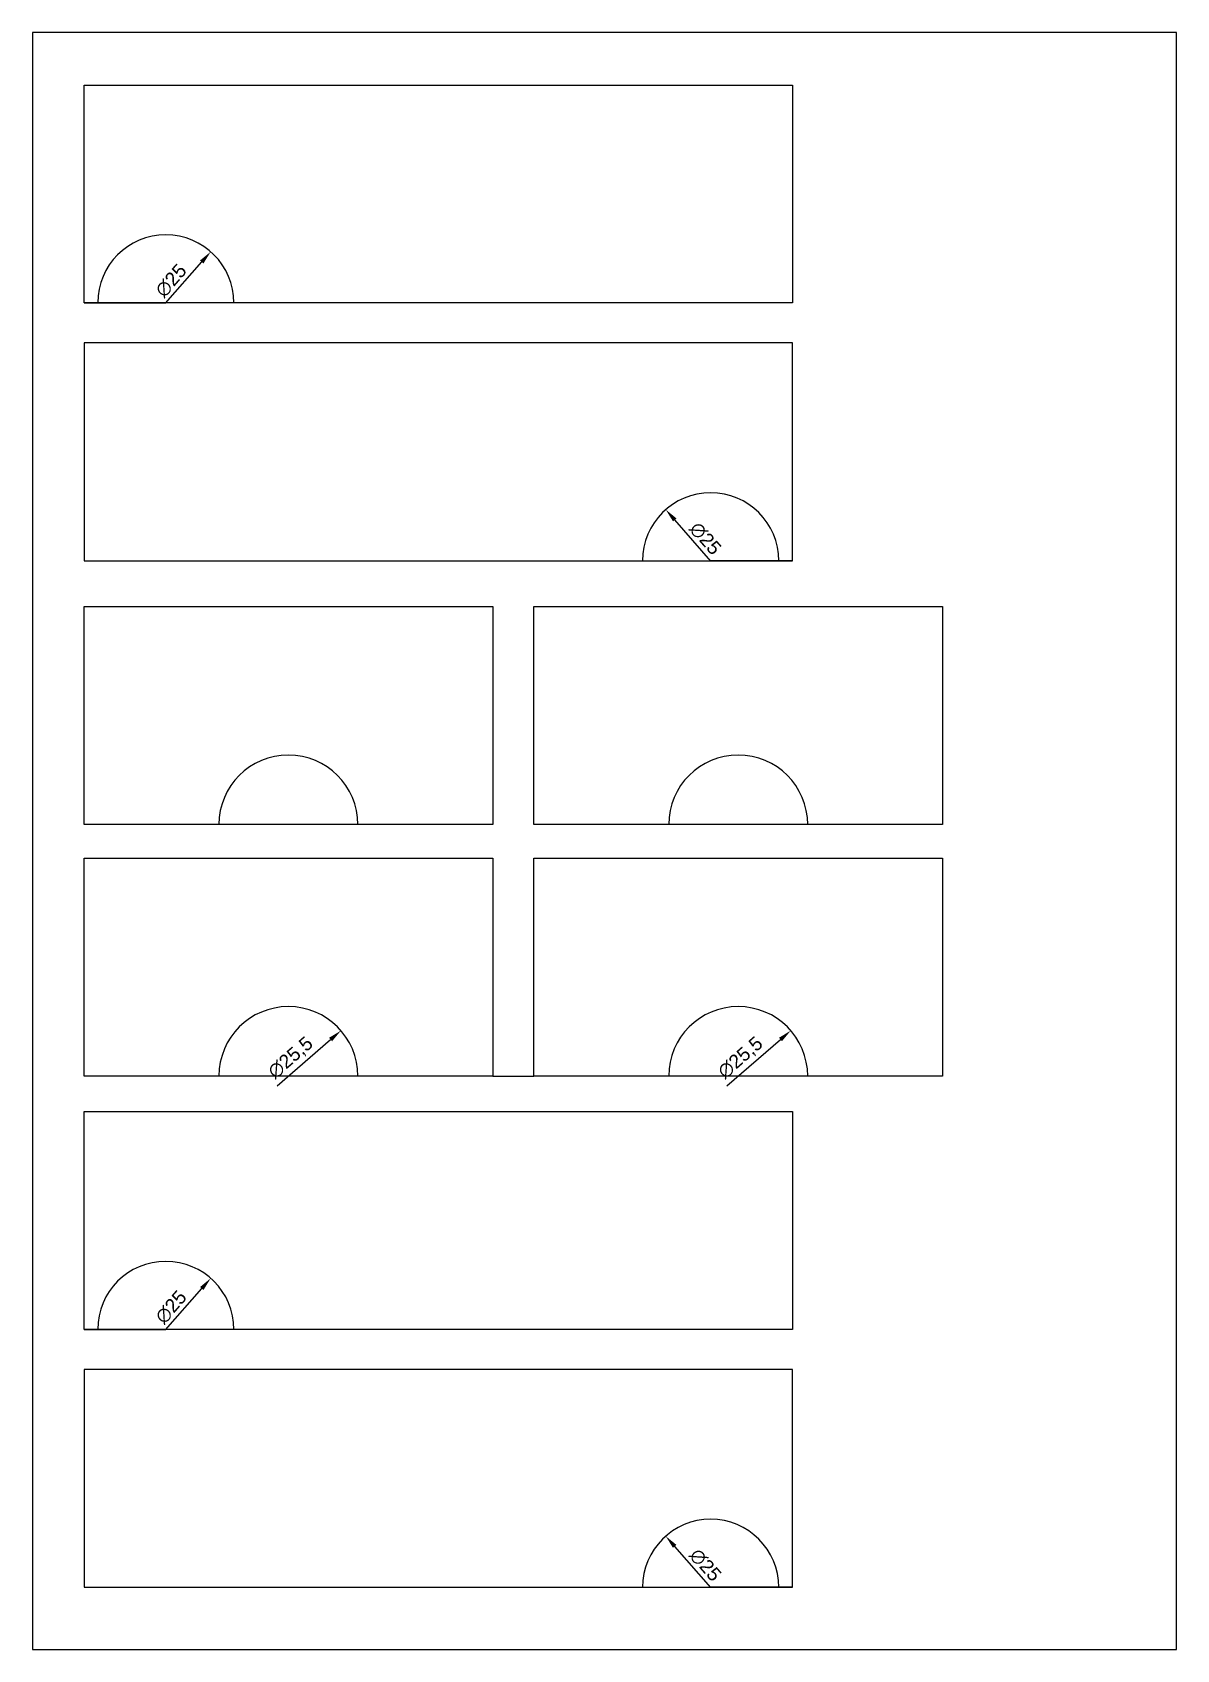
# Model space of a CAD drawing. Header units: millimetres. Extents: x 192 to 1501, y 115 to 495.
# Drawn here: x 402.3 to 612.3, y 198.3 to 495.3 of the extents above; entities that cross this region are included whole.
import ezdxf

# ---------------------------------------------------------------- set-up
doc = ezdxf.new("R2010")
doc.units = ezdxf.units.MM
doc.styles.get("Standard").update_dxf_attribs({"font": 'arial.ttf'})
doc.dimstyles.new('ISO-25', dxfattribs={"dimtxt": 2.5, "dimasz": 2.5, "dimexe": 1.25, "dimexo": 0.625, "dimtad": 1, "dimtxsty": 'Standard', "dimcen": 2.5, "dimadec": 0, "dimazin": 0, "dimtfac": 1, "dimtmove": 0, "dimatfit": 3, "dimfxl": 1, "dimarcsym": 0})

msp = doc.modelspace()

# ---------------------------------------------------------------- blocks, each defined once
blk = doc.blocks.new('*D1')
at = {"color": 0, "lineweight": -2, "transparency": 16777216}
blk.add_line((447.25, 301.8), (457.07, 310.3), dxfattribs=at)
at = {"color": 0, "transparency": 16777216}
blk.add_solid([(456.79, 310.61), (457.34, 309.98), (458.96, 311.93)], dxfattribs=at)
at = {"layer": 'Defpoints', "color": 0, "transparency": 16777216}
for p in [(458.96, 311.93), (439.67, 295.25)]:
    blk.add_point(p, dxfattribs=at)
at = {"color": 0, "transparency": 16777216, "insert": (449.79, 306.87), "char_height": 2.5, "attachment_point": 5, "rotation": 40.8637}
blk.add_mtext('∅25,5', dxfattribs=at)
blk = doc.blocks.new('*D2')
at = {"color": 0, "lineweight": -2, "transparency": 16777216}
blk.add_line((426.77, 257), (433.41, 264.57), dxfattribs=at)
at = {"color": 0, "transparency": 16777216}
blk.add_solid([(433.1, 264.84), (433.73, 264.29), (435.06, 266.45)], dxfattribs=at)
at = {"layer": 'Defpoints', "color": 0, "transparency": 16777216}
for p in [(435.06, 266.45), (418.57, 247.66)]:
    blk.add_point(p, dxfattribs=at)
at = {"color": 0, "transparency": 16777216, "insert": (427.78, 261.15), "char_height": 2.5, "attachment_point": 5, "rotation": 48.7056}
blk.add_mtext('∅25', dxfattribs=at)
blk = doc.blocks.new('*D3')
at = {"color": 0, "lineweight": -2, "transparency": 16777216}
blk.add_line((526.86, 209.64), (520.22, 217.21), dxfattribs=at)
at = {"color": 0, "transparency": 16777216}
blk.add_solid([(520.53, 217.49), (519.9, 216.94), (518.57, 219.09)], dxfattribs=at)
at = {"layer": 'Defpoints', "color": 0, "transparency": 16777216}
for p in [(518.57, 219.09), (535.06, 200.31)]:
    blk.add_point(p, dxfattribs=at)
at = {"color": 0, "transparency": 16777216, "insert": (525.84, 213.79), "char_height": 2.5, "attachment_point": 5, "rotation": 311.2944}
blk.add_mtext('∅25', dxfattribs=at)
blk = doc.blocks.new('*D6')
at = {"color": 0, "lineweight": -2, "transparency": 16777216}
blk.add_line((529.8, 301.8), (539.62, 310.3), dxfattribs=at)
at = {"color": 0, "transparency": 16777216}
blk.add_solid([(539.35, 310.61), (539.89, 309.98), (541.51, 311.93)], dxfattribs=at)
at = {"layer": 'Defpoints', "color": 0, "transparency": 16777216}
for p in [(541.51, 311.93), (522.23, 295.25)]:
    blk.add_point(p, dxfattribs=at)
at = {"color": 0, "transparency": 16777216, "insert": (532.35, 306.87), "char_height": 2.5, "attachment_point": 5, "rotation": 40.8637}
blk.add_mtext('∅25,5', dxfattribs=at)
blk = doc.blocks.new('*D7')
at = {"color": 0, "lineweight": -2, "transparency": 16777216}
blk.add_line((426.77, 445.51), (433.41, 453.08), dxfattribs=at)
at = {"color": 0, "transparency": 16777216}
blk.add_solid([(433.1, 453.36), (433.73, 452.81), (435.06, 454.96)], dxfattribs=at)
at = {"layer": 'Defpoints', "color": 0, "transparency": 16777216}
for p in [(435.06, 454.96), (418.57, 436.18)]:
    blk.add_point(p, dxfattribs=at)
at = {"color": 0, "transparency": 16777216, "insert": (427.78, 449.66), "char_height": 2.5, "attachment_point": 5, "rotation": 48.7056}
blk.add_mtext('∅25', dxfattribs=at)
blk = doc.blocks.new('*D8')
at = {"color": 0, "lineweight": -2, "transparency": 16777216}
blk.add_line((526.86, 398.16), (520.22, 405.72), dxfattribs=at)
at = {"color": 0, "transparency": 16777216}
blk.add_solid([(520.53, 406), (519.9, 405.45), (518.57, 407.6)], dxfattribs=at)
at = {"layer": 'Defpoints', "color": 0, "transparency": 16777216}
for p in [(518.57, 407.6), (535.06, 388.82)]:
    blk.add_point(p, dxfattribs=at)
at = {"color": 0, "transparency": 16777216, "insert": (525.84, 402.3), "char_height": 2.5, "attachment_point": 5, "rotation": 311.2944}
blk.add_mtext('∅25', dxfattribs=at)

# ---------------------------------------------------------------- dimensions: what is measured, and where the dimension line sits
for p1, p2, picture, middle in [((418.565, 436.176), (435.063, 454.959), '*D7', (429.266, 448.359)), ((535.063, 388.818), (518.565, 407.601), '*D8', (524.363, 401.001)), ((439.672, 295.249), (458.957, 311.933), '*D1', (451.212, 305.232)), ((522.228, 295.249), (541.513, 311.933), '*D6', (533.768, 305.232)), ((418.565, 247.663), (435.063, 266.446), '*D2', (429.266, 259.846)), ((535.063, 200.305), (518.565, 219.088), '*D3', (524.363, 212.488))]:
    dim = msp.add_diameter_dim_2p(p1=p1, p2=p2, dimstyle='ISO-25')
    dim.commit()
    dim.dimension.update_dxf_attribs({"geometry": picture, "text_midpoint": middle, "dimtype": 163})

# ---------------------------------------------------------------- linework, layer by layer
for p, q in [((411.814, 445.567), (426.814, 445.567)), ((541.814, 398.21), (526.814, 398.21)), ((486.814, 303.591), (494.371, 303.591)), ((411.814, 257.055), (426.814, 257.055)), ((541.814, 209.697), (526.814, 209.697))]:
    msp.add_line(p, q)
for points in [[(402.33, 198.25), (612.33, 198.25), (612.33, 495.25), (402.33, 495.25)], [(411.814, 485.567), (541.814, 485.567), (541.814, 445.567), (411.814, 445.567)], [(541.814, 438.21), (411.814, 438.21), (411.814, 398.21), (541.814, 398.21)], [(411.814, 389.787), (486.814, 389.787), (486.814, 349.787), (411.814, 349.787)], [(494.371, 389.787), (569.371, 389.787), (569.371, 349.787), (494.371, 349.787)], [(411.814, 343.591), (486.814, 343.591), (486.814, 303.591), (411.814, 303.591)], [(494.371, 343.591), (569.371, 343.591), (569.371, 303.591), (494.371, 303.591)], [(411.814, 297.055), (541.814, 297.055), (541.814, 257.055), (411.814, 257.055)], [(541.814, 249.697), (411.814, 249.697), (411.814, 209.697), (541.814, 209.697)]]:
    msp.add_lwpolyline(points, close=True)
for centre, radius in [((426.814, 445.567), 12.5), ((526.814, 398.21), 12.5), ((449.314, 349.787), 12.75), ((531.871, 349.787), 12.75), ((449.314, 303.591), 12.75), ((531.871, 303.591), 12.75), ((426.814, 257.055), 12.5), ((526.814, 209.697), 12.5)]:
    msp.add_arc(centre, radius, 0, 180)

msp.set_redraw_order([(e.dxf.handle, doc.entitydb.next_handle()) for e in msp.query("TEXT MTEXT ATTDEF DIMENSION ARC_DIMENSION")])  # texts and dimensions are drawn at this point

doc.saveas('drawing.dxf')
